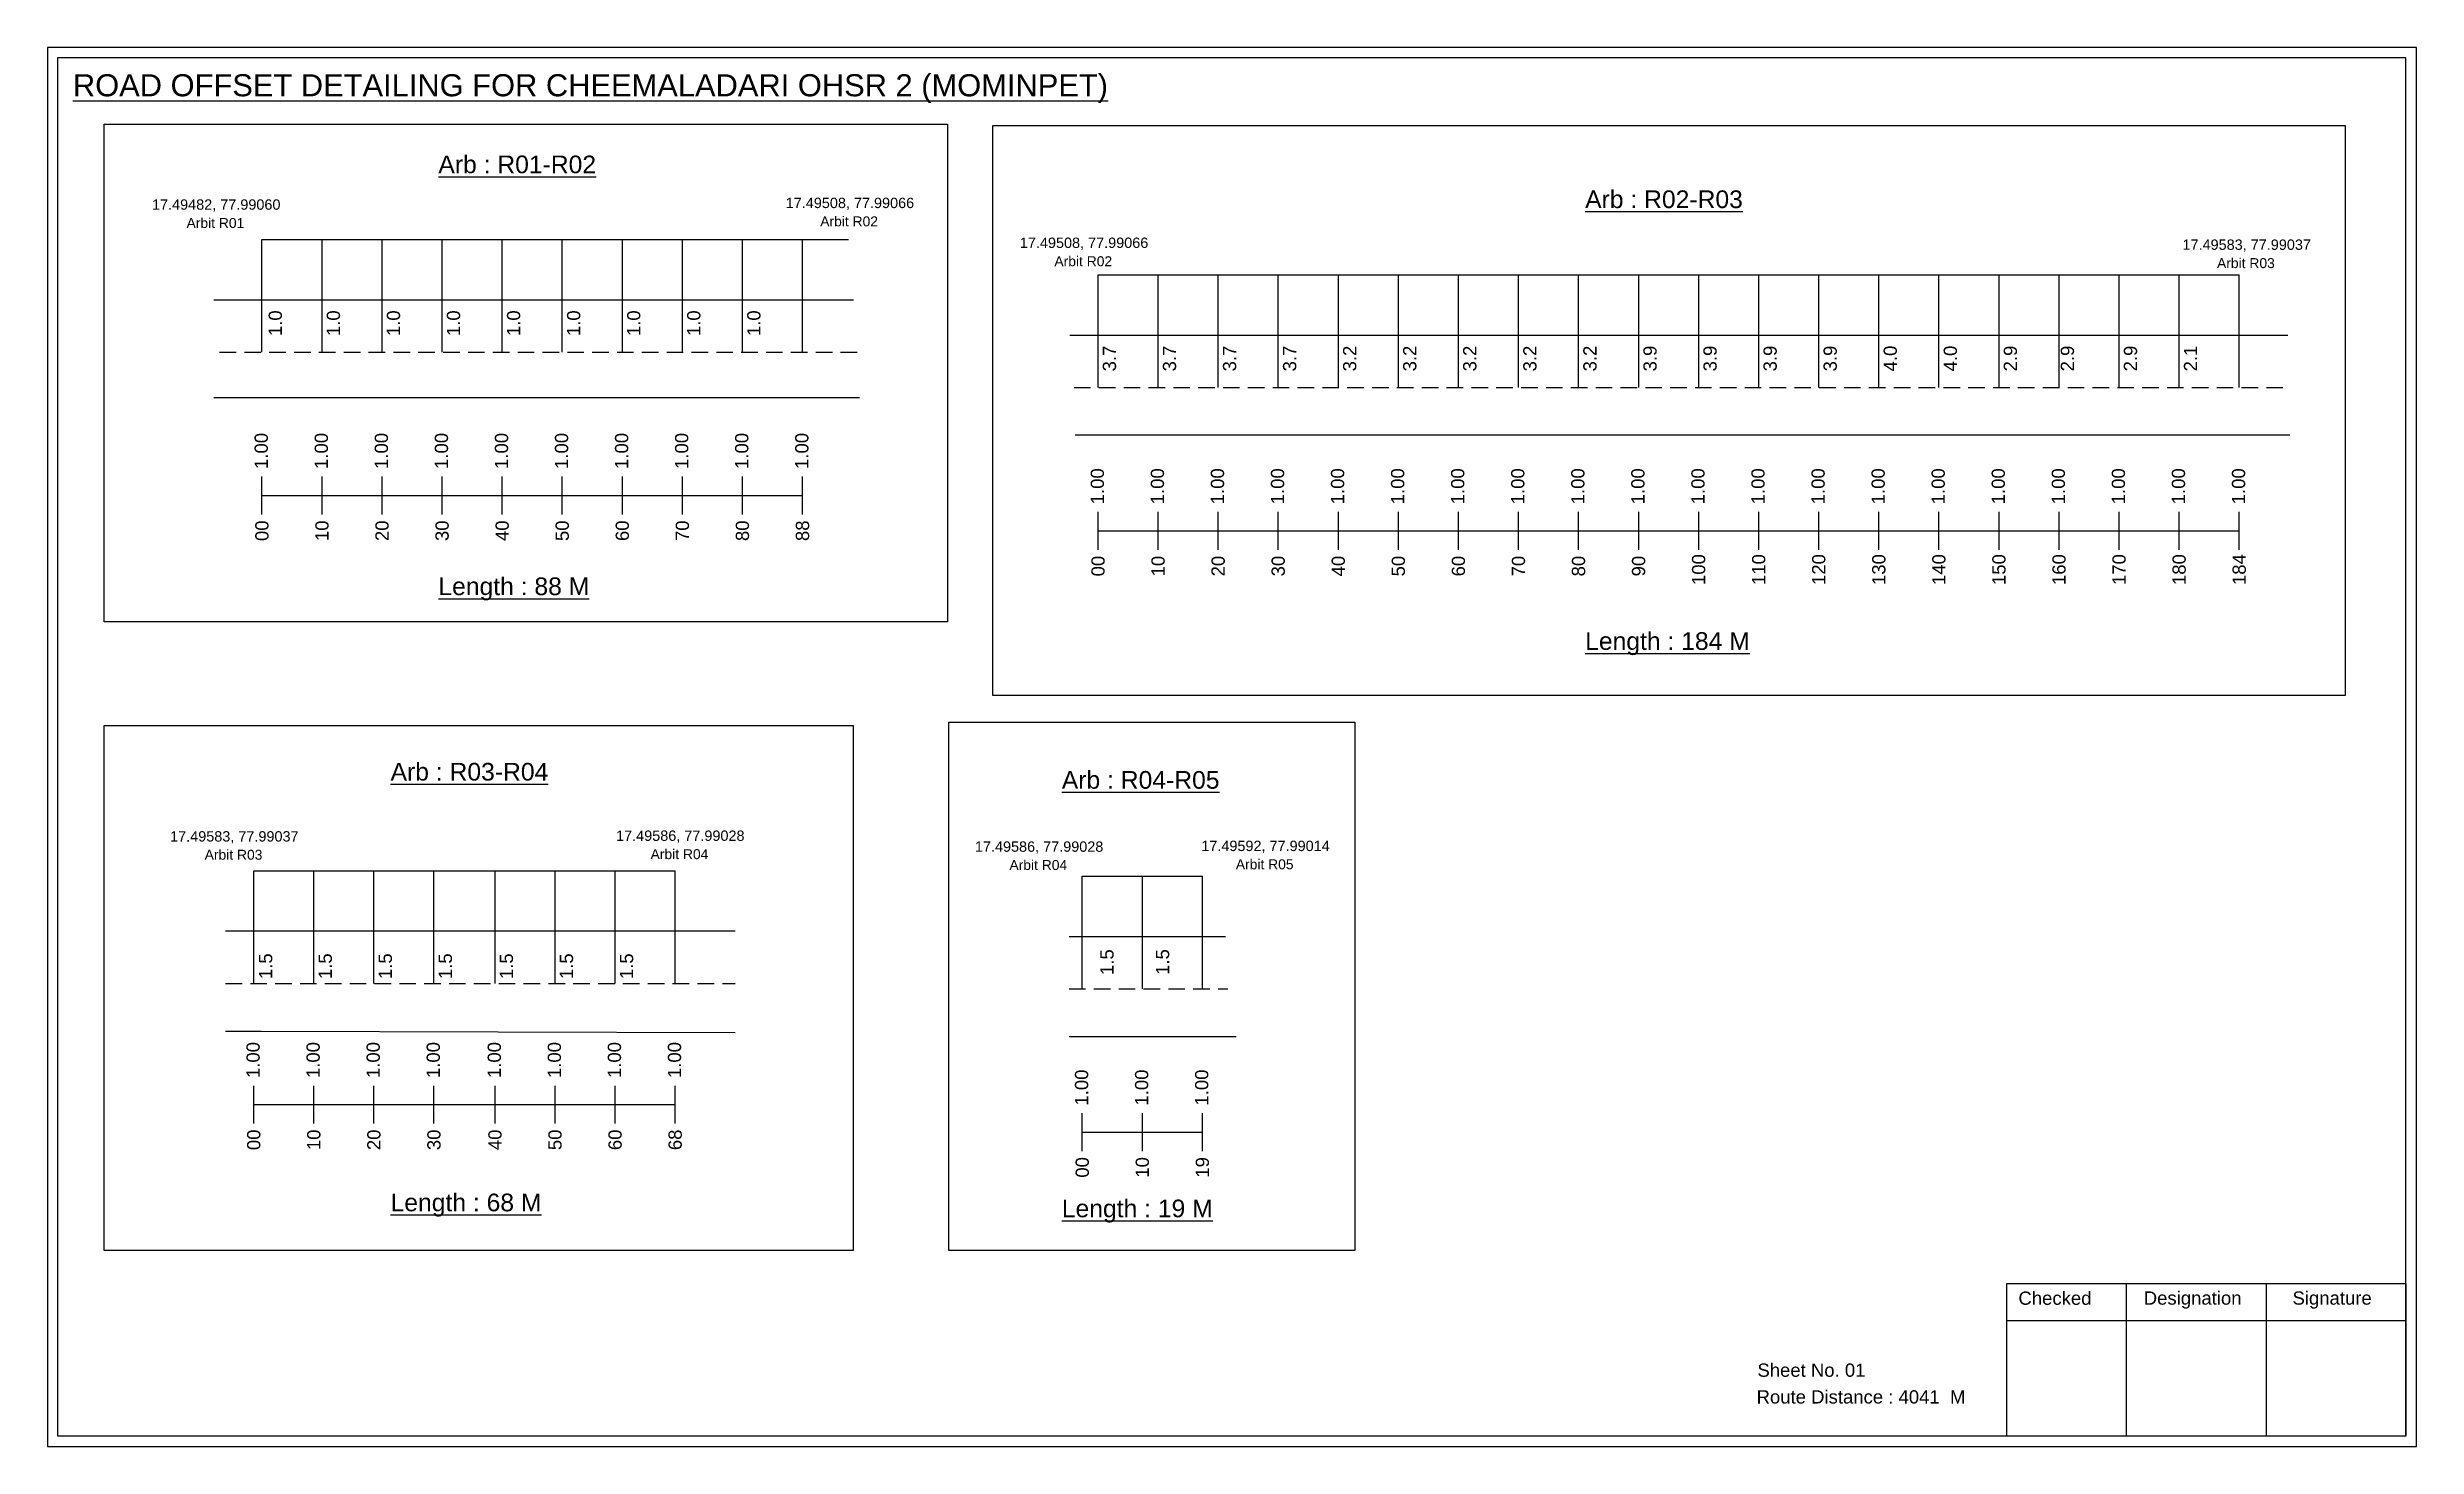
# Model space of a CAD drawing. Header units: inches. Extents: x 1943 to 8965, y 112 to 3168.
# Drawn here: x 2212 to 2748, y 112 to 428 of the extents above; entities that cross this region are included whole.
import ezdxf

# ---------------------------------------------------------------- set-up
doc = ezdxf.new("R2010")
doc.units = ezdxf.units.IN
doc.header["$MEASUREMENT"] = 0
doc.linetypes.add('DASHED2', pattern=[0.375, 0.25, -0.125])
doc.layers.add('PDF_Geometry', color=7, linetype='Continuous')
doc.layers.add('PDF_Text', color=5, linetype='Continuous')
doc.styles.add('PDF Arial', font='arial.ttf')
doc.styles.get("Standard").update_dxf_attribs({"font": 'arial.ttf'})

msp = doc.modelspace()

# ---------------------------------------------------------------- texts
at = {"color": 242, "true_color": 0xcd2027}
for s, height, p in [('%%UROAD OFFSET DETAILING FOR CHEEMALADARI OHSR 2 (MOMINPET)', 5, (2217.74, 417.41)), ('%%UArb : R01-R02', 4, (2300.49, 400)), ('%%UArb : R02-R03', 4, (2560.16, 392.11)), ('%%ULength : 88 M', 4, (2300.49, 304.5)), ('%%ULength : 184 M', 4, (2560.16, 292.11)), ('%%UArb : R03-R04', 4, (2289.67, 262.53)), ('%%UArb : R04-R05', 4, (2441.66, 260.68)), ('%%ULength : 68 M', 4, (2289.67, 165.03)), ('%%ULength : 19 M', 4, (2441.66, 163.68))]:
    msp.add_text(s, height=height, dxfattribs=at).set_placement(p)
at = {"color": 5}
for s, height, p in [('17.49482, 77.99060', 2.34, (2235.65, 391.74)), ('17.49508, 77.99066', 2.34, (2379.14, 392.11)), ('Arbit R01', 2.246, (2243.47, 387.61)), ('Arbit R02', 2.246, (2386.96, 387.98)), ('17.49508, 77.99066', 2.34, (2432.16, 383.09)), ('Arbit R02', 2.246, (2439.98, 378.96)), ('17.49583, 77.99037', 2.34, (2695.42, 382.66)), ('Arbit R03', 2.246, (2703.24, 378.53)), ('17.49583, 77.99037', 2.34, (2239.75, 248.73)), ('Arbit R03', 2.246, (2247.57, 244.61)), ('17.49586, 77.99028', 2.34, (2340.73, 248.88)), ('Arbit R04', 2.246, (2348.55, 244.75)), ('17.49586, 77.99028', 2.34, (2421.98, 246.41)), ('17.49592, 77.99014', 2.34, (2473.24, 246.57)), ('Arbit R04', 2.246, (2429.8, 242.29)), ('Arbit R05', 2.246, (2481.06, 242.45))]:
    msp.add_text(s, height=height, dxfattribs=at).set_placement(p)
for s, p in [('1.0', (2265.06, 363.13)), ('1.0', (2278.22, 363.13)), ('1.0', (2291.82, 363.13)), ('1.0', (2305.42, 363.13)), ('1.0', (2319.02, 363.13)), ('1.0', (2332.62, 363.13)), ('1.0', (2346.22, 363.13)), ('1.0', (2359.82, 363.13)), ('1.0', (2373.42, 363.13)), ('3.7', (2453.94, 355.14)), ('3.7', (2467.54, 355.14)), ('3.7', (2481.14, 355.14)), ('3.7', (2494.74, 355.14)), ('3.2', (2508.34, 355.14)), ('3.2', (2521.94, 355.14)), ('3.2', (2535.54, 355.14)), ('3.2', (2549.14, 355.14)), ('3.2', (2562.74, 355.14)), ('3.9', (2576.34, 355.14)), ('3.9', (2589.94, 355.14)), ('3.9', (2603.54, 355.14)), ('3.9', (2617.14, 355.14)), ('4.0', (2630.74, 355.14)), ('4.0', (2644.34, 355.14)), ('2.9', (2657.94, 355.14)), ('2.9', (2670.86, 355.14)), ('2.9', (2685.14, 355.14)), ('2.1', (2698.74, 355.14)), ('1.5', (2262.88, 217.59)), ('1.5', (2276.37, 217.59)), ('1.5', (2289.97, 217.59)), ('1.5', (2303.57, 217.59)), ('1.5', (2317.39, 217.59)), ('1.5', (2330.99, 217.59)), ('1.5', (2344.59, 217.59)), ('1.5', (2453.38, 218.51)), ('1.5', (2465.97, 218.54))]:
    msp.add_text(s, height=3, rotation=90).set_placement(p)
at = {"color": 217, "true_color": 0x93278f}
for s, p in [('1.00', (2261.88, 333.06)), ('1.00', (2275.48, 333.06)), ('1.00', (2289.08, 333.06)), ('1.00', (2302.68, 333.06)), ('1.00', (2316.28, 333.06)), ('1.00', (2329.88, 333.06)), ('1.00', (2343.48, 333.06)), ('1.00', (2357.08, 333.06)), ('1.00', (2370.68, 333.06)), ('1.00', (2384.28, 333.06)), ('1.00', (2451.2, 325.06)), ('1.00', (2464.8, 325.06)), ('1.00', (2478.4, 325.06)), ('1.00', (2492, 325.06)), ('1.00', (2505.6, 325.06)), ('1.00', (2519.2, 325.06)), ('1.00', (2532.8, 325.06)), ('1.00', (2546.4, 325.06)), ('1.00', (2560, 325.06)), ('1.00', (2573.6, 325.06)), ('1.00', (2587.2, 325.06)), ('1.00', (2600.8, 325.06)), ('1.00', (2614.4, 325.06)), ('1.00', (2628, 325.06)), ('1.00', (2641.6, 325.06)), ('1.00', (2655.2, 325.06)), ('1.00', (2668.8, 325.06)), ('1.00', (2682.4, 325.06)), ('1.00', (2696, 325.06)), ('1.00', (2709.6, 325.06)), ('00', (2262.03, 316.74)), ('10', (2275.63, 316.74)), ('20', (2289.23, 316.74)), ('30', (2302.83, 316.74)), ('40', (2316.43, 316.74)), ('50', (2330.03, 316.74)), ('60', (2343.63, 316.74)), ('70', (2357.23, 316.74)), ('80', (2370.83, 316.74)), ('88', (2384.43, 316.74)), ('00', (2451.35, 308.74)), ('10', (2464.95, 308.74)), ('20', (2478.55, 308.74)), ('30', (2492.15, 308.74)), ('40', (2505.75, 308.74)), ('50', (2519.35, 308.74)), ('60', (2532.95, 308.74)), ('70', (2546.55, 308.74)), ('80', (2560.15, 308.74)), ('90', (2573.75, 308.74)), ('100', (2587.35, 306.79)), ('110', (2600.95, 306.79)), ('120', (2614.55, 306.79)), ('130', (2628.15, 306.79)), ('140', (2641.75, 306.79)), ('150', (2655.35, 306.79)), ('160', (2668.95, 306.79)), ('170', (2682.55, 306.79)), ('180', (2696.15, 306.79)), ('184', (2709.75, 306.79)), ('1.00', (2260.03, 195.19)), ('1.00', (2273.63, 195.19)), ('1.00', (2287.23, 195.19)), ('1.00', (2300.83, 195.19)), ('1.00', (2314.65, 195.19)), ('1.00', (2328.25, 195.19)), ('1.00', (2341.85, 195.19)), ('1.00', (2355.45, 195.19)), ('1.00', (2447.63, 188.96)), ('1.00', (2461.23, 188.96)), ('1.00', (2474.83, 188.96)), ('00', (2260.18, 178.87)), ('10', (2273.78, 178.87)), ('20', (2287.38, 178.87)), ('30', (2300.98, 178.87)), ('40', (2314.8, 178.87)), ('50', (2328.4, 178.87)), ('60', (2342, 178.87)), ('68', (2355.6, 178.87)), ('00', (2447.78, 172.64)), ('10', (2461.38, 172.64)), ('19', (2474.98, 172.64))]:
    msp.add_text(s, height=3, rotation=90, dxfattribs=at).set_placement(p)
for s, p in [('Sheet No. 01', (2599.17, 127.57)), ('Route Distance : 4041  M', (2598.98, 121.52))]:
    msp.add_text(s, height=3).set_placement(p)
at = {"layer": 'PDF_Text', "color": 7, "attachment_point": 7, "style": 'PDF Arial'}
for s, insert, char_height in [('Checked', (2658.27, 143.82), 3.001), ('Designation', (2686.65, 142.99), 3.0006), ('Signature', (2720.33, 142.99), 3.001)]:
    msp.add_mtext(s, dxfattribs=dict(at, insert=insert, char_height=char_height))

# ---------------------------------------------------------------- linework, layer by layer
at = {"color": 5}
for p, q in [((2260.55, 385), (2393.33, 385)), ((2449.88, 376.99), (2708.28, 377)), ((2258.7, 242.12), (2354.12, 242.13)), ((2446.3, 240.9), (2473.5, 240.9))]:
    msp.add_line(p, q, dxfattribs=at)
for p, q in [((2260.55, 359.46), (2260.55, 385)), ((2274.15, 359.46), (2274.15, 385)), ((2287.75, 359.46), (2287.75, 385)), ((2301.35, 359.46), (2301.35, 385)), ((2314.95, 359.46), (2314.95, 385)), ((2328.55, 359.46), (2328.55, 385)), ((2342.15, 359.46), (2342.15, 385)), ((2355.75, 359.46), (2355.75, 385)), ((2369.35, 359.46), (2369.35, 385)), ((2382.95, 359.46), (2382.95, 385)), ((2449.88, 351.47), (2449.88, 377)), ((2463.48, 351.47), (2463.48, 377)), ((2477.08, 351.47), (2477.08, 377)), ((2490.68, 351.47), (2490.68, 377)), ((2504.28, 351.47), (2504.28, 377)), ((2517.88, 351.47), (2517.88, 377)), ((2531.48, 351.47), (2531.48, 377)), ((2545.08, 351.47), (2545.08, 377)), ((2558.68, 351.47), (2558.68, 377)), ((2572.28, 351.47), (2572.28, 377)), ((2585.88, 351.47), (2585.88, 377)), ((2599.48, 351.47), (2599.48, 377)), ((2613.08, 351.47), (2613.08, 377)), ((2626.68, 351.47), (2626.68, 377)), ((2640.28, 351.47), (2640.28, 377)), ((2653.88, 351.47), (2653.88, 377)), ((2667.48, 351.47), (2667.48, 377)), ((2681.08, 351.47), (2681.08, 377)), ((2694.68, 351.47), (2694.68, 377)), ((2708.28, 351.47), (2708.28, 377)), ((2249.68, 371.34), (2394.46, 371.34)), ((2443.46, 363.35), (2719.26, 363.35)), ((2395.87, 349.16), (2249.68, 349.16)), ((2444.71, 340.79), (2719.71, 340.75)), ((2258.7, 216.59), (2258.7, 242.13)), ((2272.3, 216.59), (2272.3, 242.13)), ((2285.9, 216.59), (2285.9, 242.13)), ((2299.5, 216.59), (2299.5, 242.13)), ((2313.32, 216.59), (2313.32, 242.13)), ((2326.92, 216.59), (2326.92, 242.13)), ((2340.52, 216.59), (2340.52, 242.13)), ((2354.12, 216.59), (2354.12, 242.13)), ((2446.3, 215.37), (2446.3, 240.9)), ((2459.9, 215.37), (2459.9, 240.9)), ((2473.5, 215.37), (2473.5, 240.9)), ((2367.72, 228.47), (2252.29, 228.47)), ((2443.3, 227.25), (2478.73, 227.25)), ((2252.29, 205.79), (2260.35, 205.79)), ((2260.35, 205.79), (2367.72, 205.49)), ((2443.3, 204.56), (2481.12, 204.56))]:
    msp.add_line(p, q)
at = {"linetype": 'DASHED2', "ltscale": 15}
for p, q in [((2250.95, 359.46), (2395.31, 359.46)), ((2444.42, 351.47), (2718.46, 351.51)), ((2252.29, 216.59), (2367.72, 216.59)), ((2443.3, 215.37), (2479.22, 215.37))]:
    msp.add_line(p, q, dxfattribs=at)
at = {"color": 217, "true_color": 0x93278f}
for p, q in [((2260.55, 322.76), (2260.55, 331.32)), ((2274.15, 322.76), (2274.15, 331.32)), ((2287.75, 322.76), (2287.75, 331.32)), ((2301.35, 322.76), (2301.35, 331.32)), ((2314.95, 322.76), (2314.95, 331.32)), ((2328.55, 322.76), (2328.55, 331.32)), ((2342.15, 322.76), (2342.15, 331.32)), ((2355.75, 322.76), (2355.75, 331.32)), ((2369.35, 322.76), (2369.35, 331.32)), ((2382.95, 322.76), (2382.95, 331.32)), ((2260.55, 327.03), (2382.95, 327.05)), ((2449.88, 314.77), (2449.88, 323.33)), ((2463.48, 314.77), (2463.48, 323.33)), ((2477.08, 314.77), (2477.08, 323.33)), ((2490.68, 314.77), (2490.68, 323.33)), ((2504.28, 314.77), (2504.28, 323.33)), ((2517.88, 314.77), (2517.88, 323.33)), ((2531.48, 314.77), (2531.48, 323.33)), ((2545.08, 314.77), (2545.08, 323.33)), ((2558.68, 314.77), (2558.68, 323.33)), ((2572.28, 314.77), (2572.28, 323.33)), ((2585.88, 314.77), (2585.88, 323.33)), ((2599.48, 314.77), (2599.48, 323.33)), ((2613.08, 314.77), (2613.08, 323.33)), ((2626.68, 314.77), (2626.68, 323.33)), ((2640.28, 314.77), (2640.28, 323.33)), ((2653.88, 314.77), (2653.88, 323.33)), ((2667.48, 314.77), (2667.48, 323.33)), ((2681.08, 314.77), (2681.08, 323.33)), ((2694.68, 314.77), (2694.68, 323.33)), ((2708.28, 314.77), (2708.28, 323.33)), ((2449.88, 319.04), (2708.28, 319.09)), ((2258.7, 184.9), (2258.7, 193.45)), ((2272.3, 184.9), (2272.3, 193.45)), ((2285.9, 184.9), (2285.9, 193.45)), ((2299.5, 184.9), (2299.5, 193.45)), ((2313.32, 184.9), (2313.32, 193.45)), ((2326.92, 184.9), (2326.92, 193.45)), ((2340.52, 184.9), (2340.52, 193.45)), ((2354.12, 184.9), (2354.12, 193.45)), ((2258.7, 189.17), (2354.12, 189.23)), ((2446.3, 178.67), (2446.3, 187.22)), ((2446.3, 182.94), (2473.5, 182.94)), ((2459.9, 178.67), (2459.9, 187.22)), ((2473.5, 178.67), (2473.5, 187.22))]:
    msp.add_line(p, q, dxfattribs=at)
for points in [[(2224.78, 411.12), (2415.79, 411.12), (2415.79, 298.44), (2224.78, 298.44)], [(2426.02, 410.79), (2732.27, 410.79), (2732.27, 281.8), (2426.02, 281.8)], [(2224.78, 274.96), (2394.39, 274.96), (2394.39, 156.14), (2224.78, 156.14)], [(2416.09, 275.74), (2508.04, 275.74), (2508.04, 156.14), (2416.09, 156.14)]]:
    msp.add_lwpolyline(points, close=True)
at = {"layer": 'PDF_Geometry'}
for points in [[(2211.96, 428.48), (2211.96, 111.77), (2748.43, 111.77), (2748.43, 428.48)], [(2214.28, 426.15), (2214.28, 114.19), (2746.01, 114.19), (2746.01, 426.15)]]:
    msp.add_lwpolyline(points, close=True, dxfattribs=at)
at = {"layer": 'PDF_Geometry', "color": 242, "true_color": 0xcc1f26}
msp.add_lwpolyline([(2746.01, 114.1), (2655.67, 114.1), (2655.67, 148.71), (2746.01, 148.71)], close=True, dxfattribs=at)
for points in [[(2682.65, 148.71), (2682.65, 114.1)], [(2714.38, 148.71), (2714.38, 114.1)], [(2655.67, 140.33), (2746.01, 140.33)]]:
    msp.add_lwpolyline(points, dxfattribs=at)

msp.set_redraw_order([(e.dxf.handle, doc.entitydb.next_handle()) for e in msp.query("TEXT MTEXT ATTDEF DIMENSION ARC_DIMENSION")])  # texts and dimensions are drawn at this point

doc.saveas('drawing.dxf')
